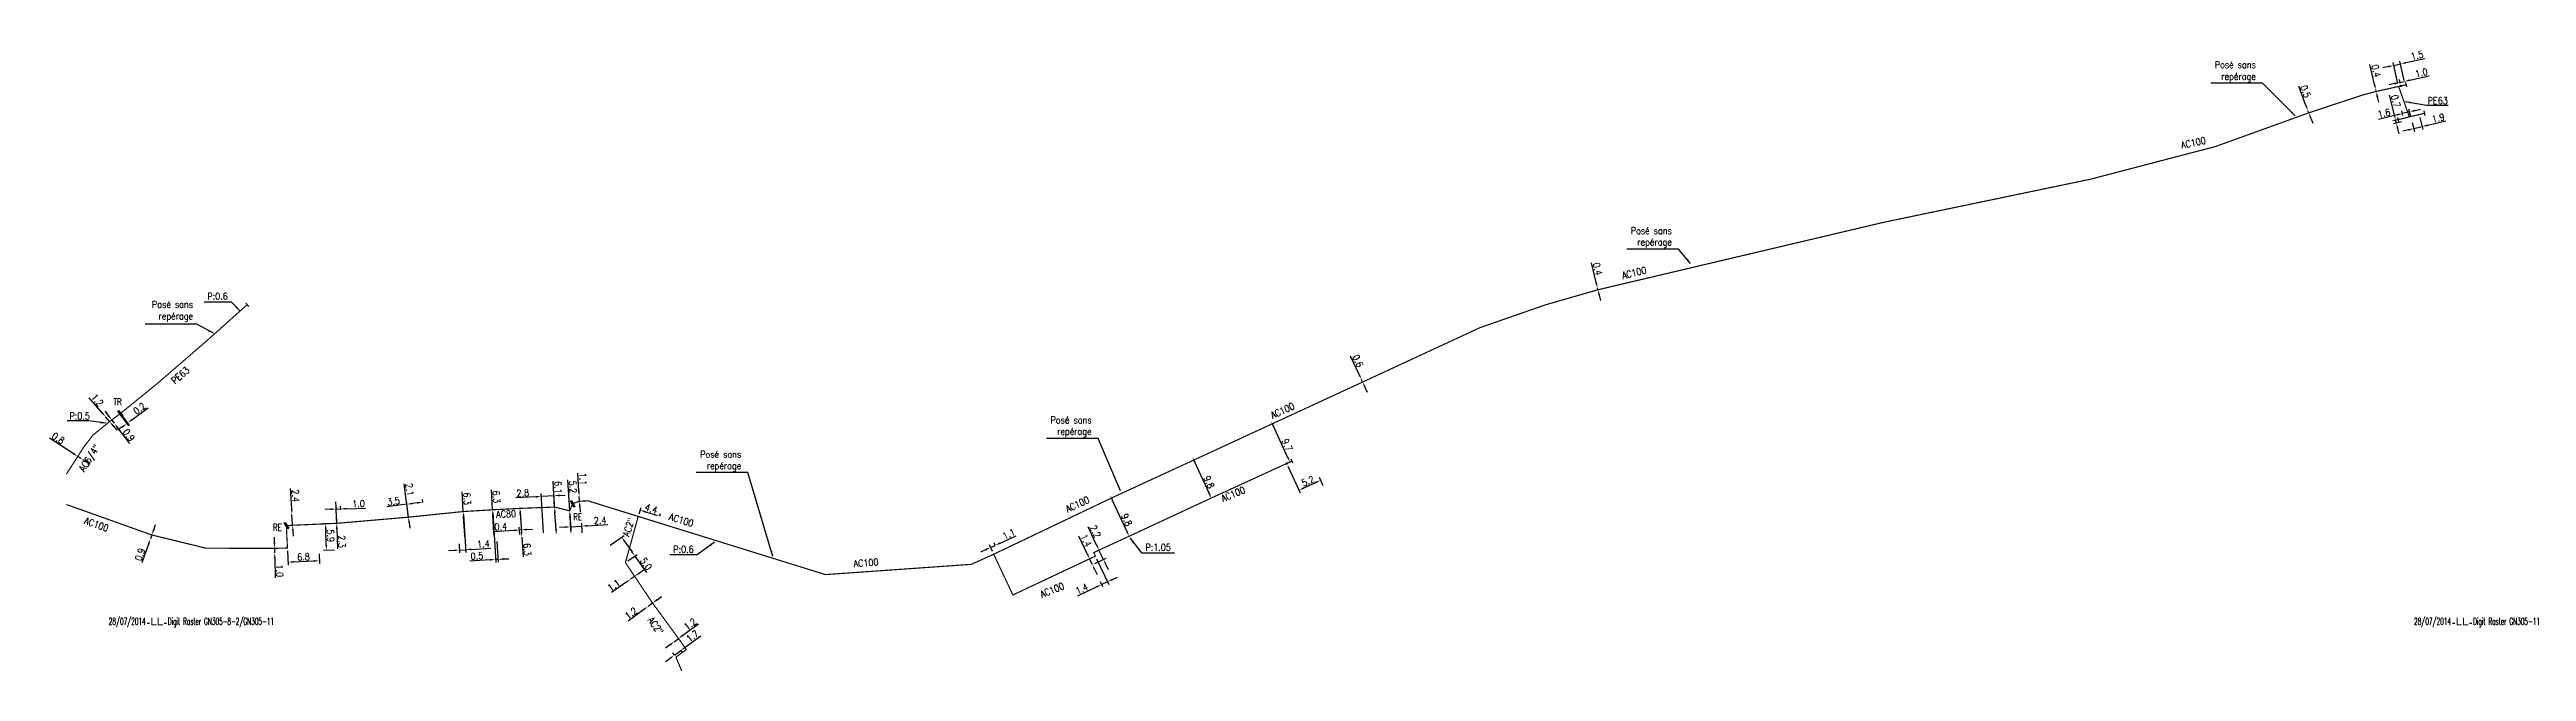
# Model space of a CAD drawing. Header units: millimetres. Extents: x 108996 to 110000, y 121000 to 122001.
# Drawn here: x 108996 to 109534, y 121000 to 121135 of the extents above; entities that cross this region are included whole.
import ezdxf
from ezdxf.enums import TextEntityAlignment as Align

# ---------------------------------------------------------------- set-up
doc = ezdxf.new("R2010")
doc.units = ezdxf.units.MM
doc.header["$PDMODE"] = 34
doc.linetypes.add('L_25_AP', pattern=[2000, 1000, 1000])
doc.linetypes.add('L_25_PE', pattern=[2000, 1000, 1000])
doc.layers.get('0').update_dxf_attribs({"linetype": 'CONTINUOUS'})
doc.layers.get('Defpoints').update_dxf_attribs({"linetype": 'CONTINUOUS'})
for name, color, linetype in [('L_150', 1, 'CONTINUOUS'), ('L_300', 7, 'CONTINUOUS'), ('L_340', 7, 'CONTINUOUS'), ('L_910', 7, 'CONTINUOUS')]:
    doc.layers.add(name, color=color, linetype=linetype)
doc.styles.add('G_ROMANS', font='ROMANS.SHX', dxfattribs={"width": 0.75})
doc.styles.get("Standard").update_dxf_attribs({"font": 'romans.shx', "width": 0.85})
doc.dimstyles.get("Standard").update_dxf_attribs({"dimtxt": 1.5, "dimasz": 1.2, "dimexe": 0.625, "dimexo": 0.625, "dimgap": 0.25, "dimtad": 1, "dimdec": 1, "dimzin": 0, "dimdsep": 46, "dimtxsty": 'Standard', "dimcen": -0.5, "dimadec": 0, "dimazin": 0, "dimtfac": 1, "dimtdec": 1, "dimtmove": 0, "dimatfit": 3, "dimfxl": 0, "dimtolj": 1, "dimtzin": 0, "dimarcsym": 0})

msp = doc.modelspace()

# ---------------------------------------------------------------- texts
at = {"layer": 'L_150', "linetype": 'Continuous', "width": 0.85}
for s, rotation, p in [('AC100', 11.5297, (109458.82, 121113.39)), ('AC100', 14.2437, (109337.6, 121085.03)), ('AC100', 24.7377, (109261.63, 121054.7)), ('AC100', 24.6958, (109217.14, 121034.36)), ('AC100', 22.2413, (109250.84, 121036.68)), ('AC2"', 72.6888, (109122.06, 121029.03)), ('AC100', 3.9909, (109170.79, 121022.54)), ('AC100', 22.2413, (109211.58, 121015.83)), ('AC2"', 306.1633, (109126, 121011.01))]:
    msp.add_text(s, height=1.5, rotation=rotation, dxfattribs=at).set_placement(p)
for s, rotation, p in [('PE63', 40.8153, (109024.74, 121064.18)), ('AC6/4"', 57.2494, (109005.06, 121046.17)), ('AC100', 340.3646, (109006.53, 121031.8)), ('AC80', 2.4023, (109095.38, 121034.07)), ('AC100', 342.6888, (109133.38, 121032.75))]:
    msp.add_text(s, height=1.5, rotation=rotation, dxfattribs=at).set_placement(p, align=Align.MIDDLE)
at = {"layer": 'L_150', "linetype": 'Continuous', "char_height": 1.5}
for s, insert, attachment_point in [('Posé sans\\Prepérage', (109474.88, 121127.83), 9), ('PE63', (109512.15, 121123.07), 7), ('Posé sans\\Prepérage', (109348.21, 121091.83), 9), ('\\A1;Posé sans\\Prepérage', (109027.48, 121075.8), 9), ('\\A1;P:0.6', (109035.01, 121080.6), 9), ('\\A1;P:0.5', (109005.11, 121054.59), 9), ('Posé sans\\Prepérage', (109222.37, 121050.74), 9), ('Posé sans\\Prepérage', (109146.38, 121043.3), 9), ('\\A1;P:0.6', (109136.07, 121025.66), 9), ('P:1.05', (109234.04, 121026.09), 7)]:
    msp.add_mtext(s, dxfattribs=dict(at, insert=insert, attachment_point=attachment_point))

# ---------------------------------------------------------------- blocks, each defined once
blk = doc.blocks.new('L_340_19')
at = {"linetype": 'Continuous'}
blk.add_hatch(color=0, dxfattribs=at).paths.add_polyline_path([(0.125, 0.75), (-0.125, 0.75), (-0.125, -0.75), (0.125, -0.75)])
at = {"color": 0, "linetype": 'Continuous'}
blk.add_lwpolyline([(-0.125, 0.75), (0.125, 0.75), (0.125, -0.75), (-0.125, -0.75)], close=True, dxfattribs=at)
at = {"color": 0, "linetype": 'Continuous', "width": 0.75}
for tag, height, flags, p in [('TR', 1.5, 8, (0, 3)), ('DEF_LEG', 1.2, 3, (0, -5)), ('DEF_COUP', 1.2, 3, (0, -7.5)), ('DEF_TYPE', 1.2, 3, (0, -10))]:
    blk.add_attdef(tag, text='', height=height, dxfattribs=dict(at, flags=flags)).set_placement(p, align=Align.MIDDLE)
blk = doc.blocks.new('L_340_07')
at = {"color": 0, "linetype": 'Continuous', "const_width": 0.25, "flags": 128}
blk.add_lwpolyline([(0, 0), (1.25, 0)], dxfattribs=at)
at = {"color": 0, "linetype": 'Continuous', "flags": 128}
blk.add_lwpolyline([(1.25, -0.5), (1.25, 0.5)], dxfattribs=at)
at = {"color": 0, "linetype": 'Continuous', "width": 0.75, "flags": 3}
for tag, p in [('DEF_COUP', (0.72, -5.97)), ('DEF_LEG', (0.72, -3.47)), ('DEF_TYPE', (0.72, -8.47))]:
    blk.add_attdef(tag, text='', height=1.2, dxfattribs=at).set_placement(p, align=Align.MIDDLE)
blk = doc.blocks.new('L_340_20')
at = {"linetype": 'Continuous'}
blk.add_hatch(color=0, dxfattribs=at).paths.add_polyline_path([(0.125, 0.75), (-0.125, 0.75), (-0.125, -0.75), (0.125, -0.75)])
at = {"color": 0, "linetype": 'Continuous'}
blk.add_lwpolyline([(-0.125, 0.75), (0.125, 0.75), (0.125, -0.75), (-0.125, -0.75)], close=True, dxfattribs=at)
at = {"color": 0, "linetype": 'Continuous', "width": 0.75}
for tag, height, flags, p in [('RE', 1.5, 8, (0, 3)), ('DEF_LEG', 1.2, 3, (0, -5)), ('DEF_COUP', 1.2, 3, (0, -7.5)), ('DEF_TYPE', 1.2, 3, (0, -10))]:
    blk.add_attdef(tag, text='', height=height, dxfattribs=dict(at, flags=flags)).set_placement(p, align=Align.MIDDLE)
blk = doc.blocks.new('GIS_MODF')
at = {"color": 0, "linetype": 'Continuous', "flags": 128}
for points in [[(-2.18, -0.41), (-1.68, -0.41)], [(1.52, -0.41), (2.02, -0.41)]]:
    blk.add_lwpolyline(points, dxfattribs=at)
at = {"color": 0, "linetype": 'Continuous'}
blk.add_attdef('DATE', text='', height=0.75, dxfattribs=at).set_placement((-2.5, -0.8), align=Align.RIGHT)
at = {"color": 0, "linetype": 'Continuous', "width": 3.542583}
blk.add_attdef('USER', text='', height=0.75, dxfattribs=at).set_placement((-1.51, -0.8), (1.28, -0.8), align=Align.FIT)
at = {"color": 0, "linetype": 'Continuous'}
blk.add_attdef('DESC', (2.29, -0.8), '', height=0.75, dxfattribs=at)
blk = doc.blocks.new('L_300_12')
at = {"color": 0, "linetype": 'Continuous', "const_width": 0.248, "flags": 128}
blk.add_lwpolyline([(-0.13, 0, 1), (0.13, 0, 1)], format="xyb", close=True, dxfattribs=at)
at = {"linetype": 'Continuous', "style": 'G_ROMANS', "width": 0.75}
blk.add_attdef('P', text='', height=1, dxfattribs=at).set_placement((0, 1.33), align=Align.MIDDLE_CENTER)
at = {"color": 0, "linetype": 'Continuous', "width": 0.75, "flags": 3}
for tag, p in [('DEF_LEG', (0, -5)), ('DEF_COUP', (0, -7.5)), ('DEF_TYPE', (0, -10))]:
    blk.add_attdef(tag, text='', height=1.2, dxfattribs=at).set_placement(p, align=Align.MIDDLE)
blk = doc.blocks.new('*D119')
at = {"layer": 'Defpoints', "color": 0, "linetype": 'Continuous', "transparency": 16777216}
for p in [(109018.24, 121028.67), (109018.24, 121028.67), (109018.54, 121029.51)]:
    blk.add_point(p, dxfattribs=at)
at = {"layer": 'L_150', "color": 0, "linetype": 'Continuous', "lineweight": -2, "transparency": 16777216}
for p, q in [((109018.95, 121030.64), (109019.35, 121031.77)), ((109017.84, 121027.54), (109016.39, 121023.48)), ((109018.54, 121029.51), (109018.24, 121028.67))]:
    blk.add_line(p, q, dxfattribs=at)
at = {"layer": 'L_150', "color": 0, "linetype": 'Continuous', "transparency": 16777216}
for points in [[(109017.65, 121027.6), (109018.03, 121027.47), (109018.24, 121028.67)], [(109018.76, 121030.71), (109019.14, 121030.58), (109018.54, 121029.51)]]:
    blk.add_solid(points, dxfattribs=at)
at = {"layer": 'L_150', "color": 0, "linetype": 'Continuous', "transparency": 16777216, "insert": (109015.97, 121025.28), "char_height": 1.5, "attachment_point": 5, "rotation": 70.3646}
blk.add_mtext('\\A1;0.9', dxfattribs=at)
blk = doc.blocks.new('*D120')
at = {"layer": 'Defpoints', "color": 0, "linetype": 'Continuous', "transparency": 16777216}
for p in [(109009.84, 121054.47), (109010.38, 121053.75), (109010.38, 121053.75)]:
    blk.add_point(p, dxfattribs=at)
at = {"layer": 'L_150', "color": 0, "linetype": 'Continuous', "lineweight": -2, "transparency": 16777216}
for p, q in [((109009.11, 121055.42), (109008.39, 121056.38)), ((109009.84, 121054.47), (109010.38, 121053.75)), ((109011.11, 121052.79), (109013.71, 121049.36))]:
    blk.add_line(p, q, dxfattribs=at)
at = {"layer": 'L_150', "color": 0, "linetype": 'Continuous', "transparency": 16777216}
for points in [[(109009.27, 121055.54), (109008.95, 121055.3), (109009.84, 121054.47)], [(109011.27, 121052.92), (109010.95, 121052.67), (109010.38, 121053.75)]]:
    blk.add_solid(points, dxfattribs=at)
at = {"layer": 'L_150', "color": 0, "linetype": 'Continuous', "transparency": 16777216, "insert": (109013.57, 121051.2), "char_height": 1.5, "attachment_point": 5, "rotation": 307.1885}
blk.add_mtext('\\A1;0.9', dxfattribs=at)
blk = doc.blocks.new('*D121')
at = {"layer": 'Defpoints', "color": 0, "linetype": 'Continuous', "transparency": 16777216}
for p in [(109008.52, 121055.13), (109008.52, 121055.13), (109009.38, 121054.13)]:
    blk.add_point(p, dxfattribs=at)
at = {"layer": 'L_150', "color": 0, "linetype": 'Continuous', "lineweight": -2, "transparency": 16777216}
for p, q in [((109007.75, 121056.05), (109004.98, 121059.3)), ((109009.38, 121054.13), (109008.52, 121055.13)), ((109009, 121055.54), (109009, 121055.54)), ((109009.86, 121054.53), (109009.86, 121054.53)), ((109010.16, 121053.21), (109010.94, 121052.3))]:
    blk.add_line(p, q, dxfattribs=at)
at = {"layer": 'L_150', "color": 0, "linetype": 'Continuous', "transparency": 16777216}
for points in [[(109007.9, 121056.18), (109007.59, 121055.92), (109008.52, 121055.13)], [(109010.31, 121053.34), (109010.01, 121053.08), (109009.38, 121054.13)]]:
    blk.add_solid(points, dxfattribs=at)
at = {"layer": 'L_150', "color": 0, "linetype": 'Continuous', "transparency": 16777216, "insert": (109006.71, 121058.81), "char_height": 1.5, "attachment_point": 5, "rotation": 310.3972}
blk.add_mtext('\\A1;1.2', dxfattribs=at)
blk = doc.blocks.new('*D122')
at = {"layer": 'Defpoints', "color": 0, "linetype": 'Continuous', "transparency": 16777216}
for p in [(109010.75, 121056.82), (109011.71, 121055.87), (109013.08, 121053.69)]:
    blk.add_point(p, dxfattribs=at)
at = {"layer": 'L_340', "color": 0, "linetype": 'Continuous', "lineweight": -2, "transparency": 16777216}
for p, q in [((109011.13, 121056.32), (109013.46, 121053.19)), ((109012.12, 121052.97), (109011.16, 121052.26)), ((109012.08, 121055.37), (109013.62, 121053.31)), ((109013.08, 121053.69), (109013.24, 121053.81)), ((109014.21, 121054.53), (109017.72, 121057.13))]:
    blk.add_line(p, q, dxfattribs=at)
at = {"layer": 'L_340', "color": 0, "linetype": 'Continuous', "transparency": 16777216}
for points in [[(109012, 121053.13), (109012.24, 121052.81), (109013.08, 121053.69)], [(109014.09, 121054.69), (109014.33, 121054.37), (109013.24, 121053.81)]]:
    blk.add_solid(points, dxfattribs=at)
at = {"layer": 'L_340', "color": 0, "linetype": 'Continuous', "transparency": 16777216, "insert": (109015.85, 121056.99), "char_height": 1.5, "attachment_point": 5, "rotation": 36.6348}
blk.add_mtext('\\A1;0.2', dxfattribs=at)
blk = doc.blocks.new('*D123')
at = {"layer": 'Defpoints', "color": 0, "linetype": 'Continuous', "transparency": 16777216}
for p in [(109047.95, 121026.68), (109054.78, 121026.06), (109054.88, 121023.92)]:
    blk.add_point(p, dxfattribs=at)
at = {"layer": 'L_150', "color": 0, "linetype": 'Continuous', "lineweight": -2, "transparency": 16777216}
for p, q in [((109047.97, 121026.05), (109048.11, 121022.99)), ((109049.28, 121023.67), (109053.68, 121023.87)), ((109054.81, 121025.44), (109054.91, 121023.3))]:
    blk.add_line(p, q, dxfattribs=at)
at = {"layer": 'L_150', "color": 0, "linetype": 'Continuous', "transparency": 16777216}
for points in [[(109049.28, 121023.87), (109049.29, 121023.47), (109048.09, 121023.61)], [(109053.67, 121024.07), (109053.69, 121023.67), (109054.88, 121023.92)]]:
    blk.add_solid(points, dxfattribs=at)
at = {"layer": 'L_150', "color": 0, "linetype": 'Continuous', "transparency": 16777216, "insert": (109051.44, 121024.77), "char_height": 1.5, "attachment_point": 5, "rotation": 2.6006}
blk.add_mtext('\\A1;6.8', dxfattribs=at)
blk = doc.blocks.new('*D124')
at = {"layer": 'Defpoints', "color": 0, "linetype": 'Continuous', "transparency": 16777216}
for p in [(109045.16, 121026.61), (109045.18, 121025.61), (109045.18, 121025.61)]:
    blk.add_point(p, dxfattribs=at)
at = {"layer": 'L_150', "color": 0, "linetype": 'Continuous', "lineweight": -2, "transparency": 16777216}
for p, q in [((109045.13, 121027.81), (109045.11, 121029.01)), ((109045.16, 121026.61), (109045.18, 121025.61)), ((109045.2, 121024.41), (109045.28, 121020.22))]:
    blk.add_line(p, q, dxfattribs=at)
at = {"layer": 'L_150', "color": 0, "linetype": 'Continuous', "transparency": 16777216}
for points in [[(109045.33, 121027.82), (109044.93, 121027.81), (109045.16, 121026.61)], [(109045.4, 121024.42), (109045, 121024.41), (109045.18, 121025.61)]]:
    blk.add_solid(points, dxfattribs=at)
at = {"layer": 'L_150', "color": 0, "linetype": 'Continuous', "transparency": 16777216, "insert": (109046.25, 121021.74), "char_height": 1.5, "attachment_point": 5, "rotation": 271.1159}
blk.add_mtext('\\A1;1.0', dxfattribs=at)
blk = doc.blocks.new('*D125')
at = {"layer": 'Defpoints', "color": 0, "linetype": 'Continuous', "transparency": 16777216}
for p in [(109048.93, 121033.97), (109048.93, 121033.97), (109049.07, 121031.62)]:
    blk.add_point(p, dxfattribs=at)
at = {"layer": 'L_150', "color": 0, "linetype": 'Continuous', "lineweight": -2, "transparency": 16777216}
for p, q in [((109048.87, 121035.17), (109048.61, 121039.59)), ((109049.07, 121031.62), (109048.93, 121033.97)), ((109049.14, 121030.43), (109049.21, 121029.23))]:
    blk.add_line(p, q, dxfattribs=at)
at = {"layer": 'L_150', "color": 0, "linetype": 'Continuous', "transparency": 16777216}
for points in [[(109049.07, 121035.18), (109048.67, 121035.16), (109048.93, 121033.97)], [(109049.34, 121030.44), (109048.94, 121030.41), (109049.07, 121031.62)]]:
    blk.add_solid(points, dxfattribs=at)
at = {"layer": 'L_150', "color": 0, "linetype": 'Continuous', "transparency": 16777216, "insert": (109049.7, 121038.04), "char_height": 1.5, "attachment_point": 5, "rotation": 273.3241}
blk.add_mtext('\\A1;2.4', dxfattribs=at)
blk = doc.blocks.new('*D126')
at = {"layer": 'Defpoints', "color": 0, "linetype": 'Continuous', "transparency": 16777216}
for p in [(109058.62, 121032.04), (109059.51, 121035.17), (109059.54, 121034.38)]:
    blk.add_point(p, dxfattribs=at)
at = {"layer": 'L_150', "color": 0, "linetype": 'Continuous', "lineweight": -2, "transparency": 16777216}
for p, q in [((109057.31, 121035.1), (109056.11, 121035.06)), ((109058.6, 121032.67), (109058.49, 121035.76)), ((109058.51, 121035.14), (109059.51, 121035.17)), ((109059.52, 121035), (109059.49, 121035.8)), ((109060.71, 121035.22), (109064.9, 121035.36))]:
    blk.add_line(p, q, dxfattribs=at)
at = {"layer": 'L_150', "color": 0, "linetype": 'Continuous', "transparency": 16777216}
for points in [[(109057.3, 121035.3), (109057.32, 121034.9), (109058.51, 121035.14)], [(109060.7, 121035.42), (109060.72, 121035.02), (109059.51, 121035.17)]]:
    blk.add_solid(points, dxfattribs=at)
at = {"layer": 'L_150', "color": 0, "linetype": 'Continuous', "transparency": 16777216, "insert": (109063.37, 121036.31), "char_height": 1.5, "attachment_point": 5, "rotation": 1.9733}
blk.add_mtext('\\A1;1.0', dxfattribs=at)
blk = doc.blocks.new('*D127')
at = {"layer": 'Defpoints', "color": 0, "linetype": 'Continuous', "transparency": 16777216}
for p in [(109058.54, 121034.34), (109058.54, 121034.34), (109058.62, 121032.04)]:
    blk.add_point(p, dxfattribs=at)
at = {"layer": 'L_150', "color": 0, "linetype": 'Continuous', "lineweight": -2, "transparency": 16777216}
for p, q in [((109058.5, 121035.54), (109058.46, 121036.74)), ((109058.54, 121034.34), (109058.62, 121032.04)), ((109058.66, 121030.85), (109058.81, 121026.48))]:
    blk.add_line(p, q, dxfattribs=at)
at = {"layer": 'L_150', "color": 0, "linetype": 'Continuous', "transparency": 16777216}
for points in [[(109058.7, 121035.55), (109058.3, 121035.54), (109058.54, 121034.34)], [(109058.86, 121030.85), (109058.46, 121030.84), (109058.62, 121032.04)]]:
    blk.add_solid(points, dxfattribs=at)
at = {"layer": 'L_150', "color": 0, "linetype": 'Continuous', "transparency": 16777216, "insert": (109059.75, 121028.1), "char_height": 1.5, "attachment_point": 5, "rotation": 271.9733}
blk.add_mtext('\\A1;2.3', dxfattribs=at)
blk = doc.blocks.new('*D128')
at = {"layer": 'Defpoints', "color": 0, "linetype": 'Continuous', "transparency": 16777216}
for p in [(109074.21, 121033.38), (109077.32, 121036.63), (109077.41, 121035.92)]:
    blk.add_point(p, dxfattribs=at)
at = {"layer": 'L_150', "color": 0, "linetype": 'Continuous', "lineweight": -2, "transparency": 16777216}
for p, q in [((109074.13, 121034), (109073.76, 121036.8)), ((109077.33, 121036.54), (109077.24, 121037.25)), ((109073.85, 121036.18), (109069.51, 121035.62)), ((109076.13, 121036.48), (109075.04, 121036.34))]:
    blk.add_line(p, q, dxfattribs=at)
at = {"layer": 'L_150', "color": 0, "linetype": 'Continuous', "transparency": 16777216}
for points in [[(109075.01, 121036.53), (109075.06, 121036.14), (109073.85, 121036.18)], [(109076.1, 121036.68), (109076.15, 121036.28), (109077.32, 121036.63)]]:
    blk.add_solid(points, dxfattribs=at)
at = {"layer": 'L_150', "color": 0, "linetype": 'Continuous', "transparency": 16777216, "insert": (109070.95, 121036.82), "char_height": 1.5, "attachment_point": 5, "rotation": 7.3609}
blk.add_mtext('\\A1;3.5', dxfattribs=at)
blk = doc.blocks.new('*D129')
at = {"layer": 'Defpoints', "color": 0, "linetype": 'Continuous', "transparency": 16777216}
for p in [(109073.94, 121035.47), (109073.94, 121035.47), (109074.21, 121033.38)]:
    blk.add_point(p, dxfattribs=at)
at = {"layer": 'L_150', "color": 0, "linetype": 'Continuous', "lineweight": -2, "transparency": 16777216}
for p, q in [((109073.78, 121036.66), (109073.27, 121040.63)), ((109074.21, 121033.38), (109073.94, 121035.47)), ((109074.36, 121032.19), (109074.51, 121031))]:
    blk.add_line(p, q, dxfattribs=at)
at = {"layer": 'L_150', "color": 0, "linetype": 'Continuous', "transparency": 16777216}
for points in [[(109073.98, 121036.68), (109073.59, 121036.63), (109073.94, 121035.47)], [(109074.56, 121032.22), (109074.16, 121032.17), (109074.21, 121033.38)]]:
    blk.add_solid(points, dxfattribs=at)
at = {"layer": 'L_150', "color": 0, "linetype": 'Continuous', "transparency": 16777216, "insert": (109074.44, 121039.37), "char_height": 1.5, "attachment_point": 5, "rotation": 277.3609}
blk.add_mtext('\\A1;2.1', dxfattribs=at)
blk = doc.blocks.new('*D130')
at = {"layer": 'Defpoints', "color": 0, "linetype": 'Continuous', "transparency": 16777216}
for p in [(109086.09, 121034.6), (109085.13, 121028.22), (109085.25, 121026.24)]:
    blk.add_point(p, dxfattribs=at)
at = {"layer": 'L_150', "color": 0, "linetype": 'Continuous', "lineweight": -2, "transparency": 16777216}
for p, q in [((109086.13, 121033.97), (109086.63, 121025.7)), ((109084.05, 121026.16), (109082.85, 121026.09)), ((109085.17, 121027.6), (109085.29, 121025.61)), ((109085.25, 121026.24), (109086.6, 121026.32)), ((109087.79, 121026.39), (109092.04, 121026.65))]:
    blk.add_line(p, q, dxfattribs=at)
at = {"layer": 'L_150', "color": 0, "linetype": 'Continuous', "transparency": 16777216}
for points in [[(109084.04, 121026.36), (109084.06, 121025.97), (109085.25, 121026.24)], [(109087.78, 121026.59), (109087.81, 121026.19), (109086.6, 121026.32)]]:
    blk.add_solid(points, dxfattribs=at)
at = {"layer": 'L_150', "color": 0, "linetype": 'Continuous', "transparency": 16777216, "insert": (109090.45, 121027.56), "char_height": 1.5, "attachment_point": 5, "rotation": 3.4937}
blk.add_mtext('\\A1;1.4', dxfattribs=at)
blk = doc.blocks.new('*D131')
at = {"layer": 'Defpoints', "color": 0, "linetype": 'Continuous', "transparency": 16777216}
for p in [(109086.09, 121034.6), (109086.47, 121028.31), (109086.47, 121028.31)]:
    blk.add_point(p, dxfattribs=at)
at = {"layer": 'L_150', "color": 0, "linetype": 'Continuous', "lineweight": -2, "transparency": 16777216}
for p, q in [((109086.09, 121034.6), (109085.83, 121038.9)), ((109086.4, 121029.5), (109086.16, 121033.4)), ((109086.71, 121034.63), (109086.71, 121034.63))]:
    blk.add_line(p, q, dxfattribs=at)
at = {"layer": 'L_150', "color": 0, "linetype": 'Continuous', "transparency": 16777216}
for points in [[(109086.36, 121033.41), (109085.96, 121033.39), (109086.09, 121034.6)], [(109086.6, 121029.52), (109086.2, 121029.49), (109086.47, 121028.31)]]:
    blk.add_solid(points, dxfattribs=at)
at = {"layer": 'L_150', "color": 0, "linetype": 'Continuous', "transparency": 16777216, "insert": (109086.92, 121037.41), "char_height": 1.5, "attachment_point": 5, "rotation": 273.4937}
blk.add_mtext('\\A1;6.3', dxfattribs=at)
blk = doc.blocks.new('*D132')
at = {"layer": 'Defpoints', "color": 0, "linetype": 'Continuous', "transparency": 16777216}
for p in [(109092.44, 121034.98), (109093.32, 121028.73), (109093.59, 121024.22)]:
    blk.add_point(p, dxfattribs=at)
at = {"layer": 'L_150', "color": 0, "linetype": 'Continuous', "lineweight": -2, "transparency": 16777216}
for p, q in [((109092.48, 121034.36), (109093.13, 121023.57)), ((109093.36, 121028.1), (109093.63, 121023.6)), ((109091.89, 121024.12), (109087.53, 121023.86)), ((109093.59, 121024.22), (109093.09, 121024.19)), ((109094.79, 121024.3), (109095.98, 121024.37))]:
    blk.add_line(p, q, dxfattribs=at)
at = {"layer": 'L_150', "color": 0, "linetype": 'Continuous', "transparency": 16777216}
for points in [[(109091.88, 121024.32), (109091.9, 121023.92), (109093.09, 121024.19)], [(109094.78, 121024.49), (109094.8, 121024.1), (109093.59, 121024.22)]]:
    blk.add_solid(points, dxfattribs=at)
at = {"layer": 'L_150', "color": 0, "linetype": 'Continuous', "transparency": 16777216, "insert": (109089.05, 121024.95), "char_height": 1.5, "attachment_point": 5, "rotation": 3.4433}
blk.add_mtext('\\A1;0.5', dxfattribs=at)
blk = doc.blocks.new('*D133')
at = {"layer": 'Defpoints', "color": 0, "linetype": 'Continuous', "transparency": 16777216}
for p in [(109098.37, 121035.29), (109098.28, 121030.59), (109098.38, 121029.03)]:
    blk.add_point(p, dxfattribs=at)
at = {"layer": 'L_150', "color": 0, "linetype": 'Continuous', "lineweight": -2, "transparency": 16777216}
for p, q in [((109098.41, 121034.67), (109098.72, 121030)), ((109097.08, 121030.51), (109092.66, 121030.22)), ((109098.34, 121029.65), (109098.24, 121031.22)), ((109098.68, 121030.62), (109098.28, 121030.59)), ((109099.88, 121030.7), (109101.07, 121030.78))]:
    blk.add_line(p, q, dxfattribs=at)
at = {"layer": 'L_150', "color": 0, "linetype": 'Continuous', "transparency": 16777216}
for points in [[(109097.07, 121030.71), (109097.1, 121030.31), (109098.28, 121030.59)], [(109099.86, 121030.9), (109099.89, 121030.5), (109098.68, 121030.62)]]:
    blk.add_solid(points, dxfattribs=at)
at = {"layer": 'L_150', "color": 0, "linetype": 'Continuous', "transparency": 16777216, "insert": (109094.21, 121031.33), "char_height": 1.5, "attachment_point": 5, "rotation": 3.775}
blk.add_mtext('\\A1;0.4', dxfattribs=at)
blk = doc.blocks.new('*D134')
at = {"layer": 'Defpoints', "color": 0, "linetype": 'Continuous', "transparency": 16777216}
for p in [(109098.37, 121035.29), (109098.78, 121029.06), (109098.78, 121029.06)]:
    blk.add_point(p, dxfattribs=at)
at = {"layer": 'L_150', "color": 0, "linetype": 'Continuous', "lineweight": -2, "transparency": 16777216}
for p, q in [((109098.45, 121034.1), (109098.7, 121030.25)), ((109098.78, 121029.06), (109099.07, 121024.75))]:
    blk.add_line(p, q, dxfattribs=at)
at = {"layer": 'L_150', "color": 0, "linetype": 'Continuous', "transparency": 16777216}
for points in [[(109098.65, 121034.11), (109098.25, 121034.08), (109098.37, 121035.29)], [(109098.9, 121030.27), (109098.5, 121030.24), (109098.78, 121029.06)]]:
    blk.add_solid(points, dxfattribs=at)
at = {"layer": 'L_150', "color": 0, "linetype": 'Continuous', "transparency": 16777216, "insert": (109099.96, 121026.37), "char_height": 1.5, "attachment_point": 5, "rotation": 273.775}
blk.add_mtext('\\A1;6.3', dxfattribs=at)
blk = doc.blocks.new('*D135')
at = {"layer": 'Defpoints', "color": 0, "linetype": 'Continuous', "transparency": 16777216}
for p in [(109103.02, 121037.87), (109105.91, 121035.57), (109103.52, 121029.37)]:
    blk.add_point(p, dxfattribs=at)
at = {"layer": 'L_150', "color": 0, "linetype": 'Continuous', "lineweight": -2, "transparency": 16777216}
for p, q in [((109101.83, 121037.8), (109097.46, 121037.54)), ((109103.49, 121029.99), (109102.99, 121038.49)), ((109105.77, 121038.03), (109103.02, 121037.87)), ((109105.88, 121036.19), (109105.73, 121038.65)), ((109106.97, 121038.1), (109108.17, 121038.17))]:
    blk.add_line(p, q, dxfattribs=at)
at = {"layer": 'L_150', "color": 0, "linetype": 'Continuous', "transparency": 16777216}
for points in [[(109101.81, 121038), (109101.84, 121037.6), (109103.02, 121037.87)], [(109106.96, 121038.3), (109106.98, 121037.9), (109105.77, 121038.03)]]:
    blk.add_solid(points, dxfattribs=at)
at = {"layer": 'L_150', "color": 0, "linetype": 'Continuous', "transparency": 16777216, "insert": (109098.99, 121038.63), "char_height": 1.5, "attachment_point": 5, "rotation": 3.3626}
blk.add_mtext('\\A1;2.8', dxfattribs=at)
blk = doc.blocks.new('*D136')
at = {"layer": 'Defpoints', "color": 0, "linetype": 'Continuous', "transparency": 16777216}
for p in [(109105.91, 121035.57), (109106.27, 121029.53), (109106.27, 121029.53)]:
    blk.add_point(p, dxfattribs=at)
at = {"layer": 'L_150', "color": 0, "linetype": 'Continuous', "lineweight": -2, "transparency": 16777216}
for p, q in [((109105.91, 121035.57), (109105.58, 121041.17)), ((109106.2, 121030.73), (109105.98, 121034.37)), ((109106.54, 121035.61), (109106.54, 121035.61)), ((109106.89, 121029.57), (109106.89, 121029.57))]:
    blk.add_line(p, q, dxfattribs=at)
at = {"layer": 'L_150', "color": 0, "linetype": 'Continuous', "transparency": 16777216}
for points in [[(109106.18, 121034.38), (109105.78, 121034.36), (109105.91, 121035.57)], [(109106.4, 121030.74), (109106, 121030.72), (109106.27, 121029.53)]]:
    blk.add_solid(points, dxfattribs=at)
at = {"layer": 'L_150', "color": 0, "linetype": 'Continuous', "transparency": 16777216, "insert": (109106.66, 121039.85), "char_height": 1.5, "attachment_point": 5, "rotation": 273.3626}
blk.add_mtext('\\A1;6.1', dxfattribs=at)
blk = doc.blocks.new('*D137')
at = {"layer": 'Defpoints', "color": 0, "linetype": 'Continuous', "transparency": 16777216}
for p in [(109109.17, 121034.75), (109111.82, 121031.44), (109111.94, 121029.35)]:
    blk.add_point(p, dxfattribs=at)
at = {"layer": 'L_150', "color": 0, "linetype": 'Continuous', "lineweight": -2, "transparency": 16777216}
for p, q in [((109109.21, 121034.12), (109109.41, 121030.67)), ((109109.37, 121031.29), (109111.82, 121031.44)), ((109111.9, 121029.97), (109111.78, 121032.06)), ((109113.02, 121031.51), (109117.44, 121031.77)), ((109108.18, 121031.22), (109106.98, 121031.15))]:
    blk.add_line(p, q, dxfattribs=at)
at = {"layer": 'L_150', "color": 0, "linetype": 'Continuous', "transparency": 16777216}
for points in [[(109108.17, 121031.42), (109108.19, 121031.02), (109109.37, 121031.29)], [(109113, 121031.71), (109113.03, 121031.31), (109111.82, 121031.44)]]:
    blk.add_solid(points, dxfattribs=at)
at = {"layer": 'L_150', "color": 0, "linetype": 'Continuous', "transparency": 16777216, "insert": (109115.77, 121032.67), "char_height": 1.5, "attachment_point": 5, "rotation": 3.3626}
blk.add_mtext('\\A1;2.4', dxfattribs=at)
blk = doc.blocks.new('*D138')
at = {"layer": 'Defpoints', "color": 0, "linetype": 'Continuous', "transparency": 16777216}
for p in [(109109.17, 121034.75), (109109.47, 121029.61), (109109.47, 121029.61)]:
    blk.add_point(p, dxfattribs=at)
at = {"layer": 'L_150', "color": 0, "linetype": 'Continuous', "lineweight": -2, "transparency": 16777216}
for p, q in [((109109.17, 121034.75), (109108.78, 121041.48)), ((109109.4, 121030.8), (109109.24, 121033.55)), ((109109.8, 121034.78), (109109.8, 121034.78)), ((109110.1, 121029.64), (109110.1, 121029.64))]:
    blk.add_line(p, q, dxfattribs=at)
at = {"layer": 'L_150', "color": 0, "linetype": 'Continuous', "transparency": 16777216}
for points in [[(109109.44, 121033.56), (109109.04, 121033.54), (109109.17, 121034.75)], [(109109.6, 121030.82), (109109.2, 121030.79), (109109.47, 121029.61)]]:
    blk.add_solid(points, dxfattribs=at)
at = {"layer": 'L_150', "color": 0, "linetype": 'Continuous', "transparency": 16777216, "insert": (109109.87, 121039.95), "char_height": 1.5, "attachment_point": 5, "rotation": 273.3626}
blk.add_mtext('\\A1;5.2', dxfattribs=at)
blk = doc.blocks.new('*D139')
at = {"layer": 'Defpoints', "color": 0, "linetype": 'Continuous', "transparency": 16777216}
for p in [(109111.23, 121037.89), (109111.29, 121036.84), (109111.29, 121036.84)]:
    blk.add_point(p, dxfattribs=at)
at = {"layer": 'L_150', "color": 0, "linetype": 'Continuous', "lineweight": -2, "transparency": 16777216}
for p, q in [((109111.16, 121039.09), (109110.95, 121042.91)), ((109111.29, 121036.84), (109111.23, 121037.89)), ((109111.36, 121035.64), (109111.43, 121034.45))]:
    blk.add_line(p, q, dxfattribs=at)
at = {"layer": 'L_150', "color": 0, "linetype": 'Continuous', "transparency": 16777216}
for points in [[(109111.36, 121039.1), (109110.96, 121039.08), (109111.23, 121037.89)], [(109111.56, 121035.66), (109111.16, 121035.63), (109111.29, 121036.84)]]:
    blk.add_solid(points, dxfattribs=at)
at = {"layer": 'L_150', "color": 0, "linetype": 'Continuous', "transparency": 16777216, "insert": (109112.02, 121041.65), "char_height": 1.5, "attachment_point": 5, "rotation": 273.222}
blk.add_mtext('\\A1;1.1', dxfattribs=at)
blk = doc.blocks.new('*D140')
at = {"layer": 'Defpoints', "color": 0, "linetype": 'Continuous', "transparency": 16777216}
for p in [(109092.44, 121034.98), (109092.82, 121028.69), (109092.82, 121028.69)]:
    blk.add_point(p, dxfattribs=at)
at = {"layer": 'L_150', "color": 0, "linetype": 'Continuous', "lineweight": -2, "transparency": 16777216}
for p, q in [((109092.44, 121034.98), (109092.18, 121039.29)), ((109092.75, 121029.89), (109092.51, 121033.79)), ((109093.06, 121035.02), (109093.06, 121035.02)), ((109093.44, 121028.73), (109093.44, 121028.73))]:
    blk.add_line(p, q, dxfattribs=at)
at = {"layer": 'L_150', "color": 0, "linetype": 'Continuous', "transparency": 16777216}
for points in [[(109092.71, 121033.8), (109092.31, 121033.77), (109092.44, 121034.98)], [(109092.95, 121029.9), (109092.55, 121029.88), (109092.82, 121028.69)]]:
    blk.add_solid(points, dxfattribs=at)
at = {"layer": 'L_150', "color": 0, "linetype": 'Continuous', "transparency": 16777216, "insert": (109093.27, 121037.79), "char_height": 1.5, "attachment_point": 5, "rotation": 273.4433}
blk.add_mtext('\\A1;6.3', dxfattribs=at)
blk = doc.blocks.new('*D141')
at = {"layer": 'Defpoints', "color": 0, "linetype": 'Continuous', "transparency": 16777216}
for p in [(109056.22, 121031.96), (109058.62, 121032.04), (109058.82, 121026.25)]:
    blk.add_point(p, dxfattribs=at)
at = {"layer": 'L_150', "color": 0, "linetype": 'Continuous', "lineweight": -2, "transparency": 16777216}
for p, q in [((109057.99, 121032.02), (109055.6, 121031.94)), ((109058.19, 121026.23), (109055.8, 121026.14)), ((109056.38, 121027.36), (109056.26, 121030.76))]:
    blk.add_line(p, q, dxfattribs=at)
at = {"layer": 'L_150', "color": 0, "linetype": 'Continuous', "transparency": 16777216}
for points in [[(109056.46, 121030.77), (109056.06, 121030.76), (109056.22, 121031.96)], [(109056.58, 121027.37), (109056.18, 121027.36), (109056.42, 121026.17)]]:
    blk.add_solid(points, dxfattribs=at)
at = {"layer": 'L_150', "color": 0, "linetype": 'Continuous', "transparency": 16777216, "insert": (109057.31, 121029.34), "char_height": 1.5, "attachment_point": 5, "rotation": 271.9733}
blk.add_mtext('\\A1;5.9', dxfattribs=at)
blk = doc.blocks.new('*D142')
at = {"layer": 'Defpoints', "color": 0, "linetype": 'Continuous', "transparency": 16777216}
for p in [(109508.65, 121119.7), (109509.12, 121117.73), (109510.29, 121120.77)]:
    blk.add_point(p, dxfattribs=at)
at = {"layer": 'L_340', "color": 0, "linetype": 'Continuous', "lineweight": -2, "transparency": 16777216}
for p, q in [((109507.96, 121117.45), (109506.79, 121117.17)), ((109508.79, 121119.09), (109509.27, 121117.12)), ((109509.12, 121117.73), (109510.92, 121118.16)), ((109510.44, 121120.16), (109511.07, 121117.56)), ((109512.09, 121118.44), (109516.1, 121119.41))]:
    blk.add_line(p, q, dxfattribs=at)
at = {"layer": 'L_340', "color": 0, "linetype": 'Continuous', "transparency": 16777216}
for points in [[(109507.91, 121117.64), (109508, 121117.25), (109509.12, 121117.73)], [(109512.04, 121118.64), (109512.14, 121118.25), (109510.92, 121118.16)]]:
    blk.add_solid(points, dxfattribs=at)
at = {"layer": 'L_340', "color": 0, "linetype": 'Continuous', "transparency": 16777216, "insert": (109514.44, 121120.04), "char_height": 1.5, "attachment_point": 5, "rotation": 13.5443}
blk.add_mtext('\\A1;1.9', dxfattribs=at)
blk = doc.blocks.new('*D143')
at = {"layer": 'Defpoints', "color": 0, "linetype": 'Continuous', "transparency": 16777216}
for p in [(109506.94, 121119.96), (109508.24, 121121.38), (109508.65, 121119.7)]:
    blk.add_point(p, dxfattribs=at)
at = {"layer": 'L_340', "color": 0, "linetype": 'Continuous', "lineweight": -2, "transparency": 16777216}
for p, q in [((109505.52, 121120.72), (109501.45, 121119.74)), ((109506.79, 121120.57), (109506.54, 121121.61)), ((109508.24, 121121.38), (109506.69, 121121)), ((109508.5, 121120.31), (109508.1, 121121.98)), ((109509.41, 121121.66), (109510.58, 121121.94))]:
    blk.add_line(p, q, dxfattribs=at)
at = {"layer": 'L_340', "color": 0, "linetype": 'Continuous', "transparency": 16777216}
for points in [[(109505.48, 121120.91), (109505.57, 121120.53), (109506.69, 121121)], [(109509.36, 121121.85), (109509.46, 121121.46), (109508.24, 121121.38)]]:
    blk.add_solid(points, dxfattribs=at)
at = {"layer": 'L_340', "color": 0, "linetype": 'Continuous', "transparency": 16777216, "insert": (109502.67, 121121.06), "char_height": 1.5, "attachment_point": 5, "rotation": 13.5443}
blk.add_mtext('\\A1;1.6', dxfattribs=at)
blk = doc.blocks.new('*D144')
at = {"layer": 'Defpoints', "color": 0, "linetype": 'Continuous', "transparency": 16777216}
for p in [(109505.36, 121118.91), (109506.94, 121119.96), (109507.09, 121119.33)]:
    blk.add_point(p, dxfattribs=at)
at = {"layer": 'L_340', "color": 0, "linetype": 'Continuous', "lineweight": -2, "transparency": 16777216}
for p, q in [((109504.92, 121120.71), (109503.88, 121125.02)), ((109506.33, 121119.81), (109504.6, 121119.39)), ((109506.48, 121119.18), (109504.75, 121118.76)), ((109505.36, 121118.91), (109505.2, 121119.54)), ((109505.64, 121117.74), (109505.92, 121116.58))]:
    blk.add_line(p, q, dxfattribs=at)
at = {"layer": 'L_340', "color": 0, "linetype": 'Continuous', "transparency": 16777216}
for points in [[(109505.12, 121120.75), (109504.73, 121120.66), (109505.2, 121119.54)], [(109505.83, 121117.79), (109505.44, 121117.7), (109505.36, 121118.91)]]:
    blk.add_solid(points, dxfattribs=at)
at = {"layer": 'L_340', "color": 0, "linetype": 'Continuous', "transparency": 16777216, "insert": (109505.23, 121123.71), "char_height": 1.5, "attachment_point": 5, "rotation": 283.5443}
blk.add_mtext('\\A1;0.7', dxfattribs=at)
blk = doc.blocks.new('*D145')
at = {"layer": 'Defpoints', "color": 0, "linetype": 'Continuous', "transparency": 16777216}
for p in [(109506.33, 121126.99), (109507.13, 121127.98), (109507.22, 121127.59)]:
    blk.add_point(p, dxfattribs=at)
at = {"layer": 'L_300', "color": 0, "linetype": 'Continuous', "lineweight": -2, "transparency": 16777216}
for p, q in [((109506.19, 121127.6), (109506.02, 121128.36)), ((109507.08, 121128.2), (109506.99, 121128.59)), ((109508.3, 121128.25), (109512.46, 121129.2)), ((109504.99, 121127.49), (109503.82, 121127.22)), ((109506.16, 121127.75), (109507.13, 121127.98))]:
    blk.add_line(p, q, dxfattribs=at)
at = {"layer": 'L_300', "color": 0, "linetype": 'Continuous', "transparency": 16777216}
for points in [[(109508.26, 121128.44), (109508.35, 121128.05), (109507.13, 121127.98)], [(109504.94, 121127.68), (109505.03, 121127.29), (109506.16, 121127.75)]]:
    blk.add_solid(points, dxfattribs=at)
at = {"layer": 'L_300', "color": 0, "linetype": 'Continuous', "transparency": 16777216, "insert": (109510.78, 121129.84), "char_height": 1.5, "attachment_point": 5, "rotation": 12.8986}
blk.add_mtext('\\A1;1.0', dxfattribs=at)
blk = doc.blocks.new('*D146')
at = {"layer": 'Defpoints', "color": 0, "linetype": 'Continuous', "transparency": 16777216}
for p in [(109500.89, 121126.14), (109500.89, 121126.14), (109500.97, 121125.79)]:
    blk.add_point(p, dxfattribs=at)
at = {"layer": 'L_150', "color": 0, "linetype": 'Continuous', "lineweight": -2, "transparency": 16777216}
for p, q in [((109500.62, 121127.3), (109499.63, 121131.63)), ((109500.97, 121125.79), (109500.89, 121126.14)), ((109501.23, 121124.62), (109501.5, 121123.45))]:
    blk.add_line(p, q, dxfattribs=at)
at = {"layer": 'L_150', "color": 0, "linetype": 'Continuous', "transparency": 16777216}
for points in [[(109500.82, 121127.35), (109500.43, 121127.26), (109500.89, 121126.14)], [(109501.43, 121124.67), (109501.04, 121124.58), (109500.97, 121125.79)]]:
    blk.add_solid(points, dxfattribs=at)
at = {"layer": 'L_150', "color": 0, "linetype": 'Continuous', "transparency": 16777216, "insert": (109500.97, 121130.27), "char_height": 1.5, "attachment_point": 5, "rotation": 282.8986}
blk.add_mtext('\\A1;0.4', dxfattribs=at)
blk = doc.blocks.new('*D147')
at = {"layer": 'Defpoints', "color": 0, "linetype": 'Continuous', "transparency": 16777216}
for p in [(109486.18, 121121.62), (109486.18, 121121.62), (109486.36, 121121.15)]:
    blk.add_point(p, dxfattribs=at)
at = {"layer": 'L_150', "color": 0, "linetype": 'Continuous', "lineweight": -2, "transparency": 16777216}
for p, q in [((109485.76, 121122.74), (109484.17, 121126.94)), ((109486.36, 121121.15), (109486.18, 121121.62)), ((109486.78, 121120.03), (109487.21, 121118.91))]:
    blk.add_line(p, q, dxfattribs=at)
at = {"layer": 'L_150', "color": 0, "linetype": 'Continuous', "transparency": 16777216}
for points in [[(109485.94, 121122.81), (109485.57, 121122.67), (109486.18, 121121.62)], [(109486.97, 121120.1), (109486.6, 121119.96), (109486.36, 121121.15)]]:
    blk.add_solid(points, dxfattribs=at)
at = {"layer": 'L_150', "color": 0, "linetype": 'Continuous', "transparency": 16777216, "insert": (109485.66, 121125.81), "char_height": 1.5, "attachment_point": 5, "rotation": 290.7459}
blk.add_mtext('\\A1;0.5', dxfattribs=at)
blk = doc.blocks.new('*D148')
at = {"layer": 'Defpoints', "color": 0, "linetype": 'Continuous', "transparency": 16777216}
for p in [(109332.09, 121083.13), (109332.09, 121083.13), (109332.18, 121082.74)]:
    blk.add_point(p, dxfattribs=at)
at = {"layer": 'L_150', "color": 0, "linetype": 'Continuous', "lineweight": -2, "transparency": 16777216}
for p, q in [((109331.81, 121084.3), (109330.76, 121088.6)), ((109332.18, 121082.74), (109332.09, 121083.13)), ((109332.47, 121081.57), (109332.75, 121080.41))]:
    blk.add_line(p, q, dxfattribs=at)
at = {"layer": 'L_150', "color": 0, "linetype": 'Continuous', "transparency": 16777216}
for points in [[(109332, 121084.34), (109331.61, 121084.25), (109332.09, 121083.13)], [(109332.66, 121081.62), (109332.27, 121081.53), (109332.18, 121082.74)]]:
    blk.add_solid(points, dxfattribs=at)
at = {"layer": 'L_150', "color": 0, "linetype": 'Continuous', "transparency": 16777216, "insert": (109332.11, 121087.27), "char_height": 1.5, "attachment_point": 5, "rotation": 283.6387}
blk.add_mtext('\\A1;0.4', dxfattribs=at)
blk = doc.blocks.new('*D149')
at = {"layer": 'Defpoints', "color": 0, "linetype": 'Continuous', "transparency": 16777216}
for p in [(109506.26, 121131.78), (109505.85, 121126.88), (109507.22, 121127.59)]:
    blk.add_point(p, dxfattribs=at)
at = {"layer": 'L_150', "color": 0, "linetype": 'Continuous', "lineweight": -2, "transparency": 16777216}
for p, q in [((109503.63, 121131.18), (109502.46, 121130.91)), ((109505.71, 121127.49), (109504.66, 121132.06)), ((109504.8, 121131.45), (109506.26, 121131.78)), ((109507.08, 121128.2), (109506.12, 121132.39)), ((109507.43, 121132.05), (109511.52, 121132.98))]:
    blk.add_line(p, q, dxfattribs=at)
at = {"layer": 'L_150', "color": 0, "linetype": 'Continuous', "transparency": 16777216}
for points in [[(109503.59, 121131.37), (109503.68, 121130.98), (109504.8, 121131.45)], [(109507.39, 121132.24), (109507.48, 121131.85), (109506.26, 121131.78)]]:
    blk.add_solid(points, dxfattribs=at)
at = {"layer": 'L_150', "color": 0, "linetype": 'Continuous', "transparency": 16777216, "insert": (109509.84, 121133.63), "char_height": 1.5, "attachment_point": 5, "rotation": 12.8986}
blk.add_mtext('\\A1;1.5', dxfattribs=at)
blk = doc.blocks.new('*D150')
at = {"layer": 'Defpoints', "color": 0, "linetype": 'Continuous', "transparency": 16777216}
for p in [(109280.9, 121063.25), (109280.9, 121063.25), (109281.15, 121062.71)]:
    blk.add_point(p, dxfattribs=at)
at = {"layer": 'L_150', "color": 0, "linetype": 'Continuous', "lineweight": -2, "transparency": 16777216}
for p, q in [((109280.39, 121064.34), (109278.55, 121068.3)), ((109281.15, 121062.71), (109280.9, 121063.25)), ((109281.66, 121061.62), (109282.17, 121060.53))]:
    blk.add_line(p, q, dxfattribs=at)
at = {"layer": 'L_150', "color": 0, "linetype": 'Continuous', "transparency": 16777216}
for points in [[(109280.57, 121064.42), (109280.21, 121064.25), (109280.9, 121063.25)], [(109281.84, 121061.7), (109281.48, 121061.53), (109281.15, 121062.71)]]:
    blk.add_solid(points, dxfattribs=at)
at = {"layer": 'L_150', "color": 0, "linetype": 'Continuous', "transparency": 16777216, "insert": (109280.12, 121067.29), "char_height": 1.5, "attachment_point": 5, "rotation": 294.9932}
blk.add_mtext('\\A1;0.6', dxfattribs=at)
blk = doc.blocks.new('*D151')
at = {"layer": 'Defpoints', "color": 0, "linetype": 'Continuous', "transparency": 16777216}
for p in [(109201.46, 121027.26), (109201.73, 121026.67), (109201.13, 121025.33)]:
    blk.add_point(p, dxfattribs=at)
at = {"layer": 'L_150', "color": 0, "linetype": 'Continuous', "lineweight": -2, "transparency": 16777216}
for p, q in [((109199.37, 121026.31), (109198.27, 121025.81)), ((109200.87, 121025.9), (109200.2, 121027.37)), ((109200.46, 121026.81), (109201.46, 121027.26)), ((109201.47, 121027.24), (109201.2, 121027.83)), ((109202.55, 121027.76), (109206.03, 121029.36))]:
    blk.add_line(p, q, dxfattribs=at)
at = {"layer": 'L_150', "color": 0, "linetype": 'Continuous', "transparency": 16777216}
for points in [[(109199.28, 121026.49), (109199.45, 121026.12), (109200.46, 121026.81)], [(109202.47, 121027.95), (109202.63, 121027.58), (109201.46, 121027.26)]]:
    blk.add_solid(points, dxfattribs=at)
at = {"layer": 'L_150', "color": 0, "linetype": 'Continuous', "transparency": 16777216, "insert": (109204.42, 121029.72), "char_height": 1.5, "attachment_point": 5, "rotation": 24.6199}
blk.add_mtext('\\A1;1.1', dxfattribs=at)
blk = doc.blocks.new('*D152')
at = {"layer": 'Defpoints', "color": 0, "linetype": 'Continuous', "transparency": 16777216}
for p in [(109223.2, 121024.93), (109224.56, 121018.75), (109225.05, 121017.72)]:
    blk.add_point(p, dxfattribs=at)
at = {"layer": 'L_150', "color": 0, "linetype": 'Continuous', "lineweight": -2, "transparency": 16777216}
for p, q in [((109223.46, 121024.37), (109226.1, 121018.79)), ((109223.48, 121018.24), (109219.28, 121016.26)), ((109224.78, 121018.29), (109224.3, 121019.32)), ((109225.83, 121019.35), (109224.56, 121018.75)), ((109226.92, 121019.86), (109228, 121020.38))]:
    blk.add_line(p, q, dxfattribs=at)
at = {"layer": 'L_150', "color": 0, "linetype": 'Continuous', "transparency": 16777216}
for points in [[(109223.39, 121018.42), (109223.56, 121018.06), (109224.56, 121018.75)], [(109226.83, 121020.04), (109227, 121019.68), (109225.83, 121019.35)]]:
    blk.add_solid(points, dxfattribs=at)
at = {"layer": 'L_150', "color": 0, "linetype": 'Continuous', "transparency": 16777216, "insert": (109220.23, 121017.81), "char_height": 1.5, "attachment_point": 5, "rotation": 25.2682}
blk.add_mtext('\\A1;1.4', dxfattribs=at)
blk = doc.blocks.new('*D153')
at = {"layer": 'Defpoints', "color": 0, "linetype": 'Continuous', "transparency": 16777216}
for p in [(109221.93, 121024.34), (109222.53, 121023.07), (109222.53, 121023.07)]:
    blk.add_point(p, dxfattribs=at)
at = {"layer": 'L_150', "color": 0, "linetype": 'Continuous', "lineweight": -2, "transparency": 16777216}
for p, q in [((109221.42, 121025.42), (109219.6, 121029.26)), ((109222.53, 121023.07), (109221.93, 121024.34)), ((109223.04, 121021.98), (109223.55, 121020.9))]:
    blk.add_line(p, q, dxfattribs=at)
at = {"layer": 'L_150', "color": 0, "linetype": 'Continuous', "transparency": 16777216}
for points in [[(109221.6, 121025.51), (109221.24, 121025.34), (109221.93, 121024.34)], [(109223.22, 121022.07), (109222.86, 121021.9), (109222.53, 121023.07)]]:
    blk.add_solid(points, dxfattribs=at)
at = {"layer": 'L_150', "color": 0, "linetype": 'Continuous', "transparency": 16777216, "insert": (109221.16, 121028.31), "char_height": 1.5, "attachment_point": 5, "rotation": 295.2682}
blk.add_mtext('\\A1;1.4', dxfattribs=at)
blk = doc.blocks.new('*D154')
at = {"layer": 'Defpoints', "color": 0, "linetype": 'Continuous', "transparency": 16777216}
for p in [(109222.52, 121023.07), (109222.83, 121025.7), (109224.94, 121024.21)]:
    blk.add_point(p, dxfattribs=at)
at = {"layer": 'L_150', "color": 0, "linetype": 'Continuous', "lineweight": -2, "transparency": 16777216}
for p, q in [((109223.46, 121027.33), (109221.6, 121031.28)), ((109223.4, 121025.97), (109224.54, 121026.51)), ((109224.94, 121024.21), (109223.97, 121026.24)), ((109223.09, 121023.33), (109225.5, 121024.47)), ((109225.45, 121023.12), (109225.96, 121022.04))]:
    blk.add_line(p, q, dxfattribs=at)
at = {"layer": 'L_150', "color": 0, "linetype": 'Continuous', "transparency": 16777216}
for points in [[(109223.64, 121027.41), (109223.28, 121027.24), (109223.97, 121026.24)], [(109225.63, 121023.21), (109225.27, 121023.04), (109224.94, 121024.21)]]:
    blk.add_solid(points, dxfattribs=at)
at = {"layer": 'L_150', "color": 0, "linetype": 'Continuous', "transparency": 16777216, "insert": (109223.18, 121030.27), "char_height": 1.5, "attachment_point": 5, "rotation": 295.2682}
blk.add_mtext('\\A1;2.2', dxfattribs=at)
blk = doc.blocks.new('*D155')
at = {"layer": 'Defpoints', "color": 0, "linetype": 'Continuous', "transparency": 16777216}
for p in [(109226.42, 121038.09), (109226.42, 121038.09), (109230.51, 121029.24)]:
    blk.add_point(p, dxfattribs=at)
at = {"layer": 'L_150', "color": 0, "linetype": 'Continuous', "lineweight": -2, "transparency": 16777216}
blk.add_line((109230, 121030.33), (109226.92, 121037), dxfattribs=at)
at = {"layer": 'L_150', "color": 0, "linetype": 'Continuous', "transparency": 16777216}
for points in [[(109227.1, 121037.08), (109226.74, 121036.92), (109226.42, 121038.09)], [(109230.19, 121030.41), (109229.82, 121030.24), (109230.51, 121029.24)]]:
    blk.add_solid(points, dxfattribs=at)
at = {"layer": 'L_150', "color": 0, "linetype": 'Continuous', "transparency": 16777216, "insert": (109229.97, 121032.79), "char_height": 1.5, "attachment_point": 5, "rotation": 294.8155}
blk.add_mtext('\\A1;9.8', dxfattribs=at)
blk = doc.blocks.new('*D156')
at = {"layer": 'Defpoints', "color": 0, "linetype": 'Continuous', "transparency": 16777216}
for p in [(109244.25, 121046.38), (109244.25, 121046.38), (109248.33, 121037.53)]:
    blk.add_point(p, dxfattribs=at)
at = {"layer": 'L_150', "color": 0, "linetype": 'Continuous', "lineweight": -2, "transparency": 16777216}
blk.add_line((109247.83, 121038.62), (109244.75, 121045.29), dxfattribs=at)
at = {"layer": 'L_150', "color": 0, "linetype": 'Continuous', "transparency": 16777216}
for points in [[(109244.94, 121045.38), (109244.57, 121045.21), (109244.25, 121046.38)], [(109248.01, 121038.7), (109247.65, 121038.53), (109248.33, 121037.53)]]:
    blk.add_solid(points, dxfattribs=at)
at = {"layer": 'L_150', "color": 0, "linetype": 'Continuous', "transparency": 16777216, "insert": (109247.84, 121040.99), "char_height": 1.5, "attachment_point": 5, "rotation": 294.7358}
blk.add_mtext('\\A1;9.8', dxfattribs=at)
blk = doc.blocks.new('*D157')
at = {"layer": 'Defpoints', "color": 0, "linetype": 'Continuous', "transparency": 16777216}
for p in [(109261.31, 121054.2), (109261.31, 121054.2), (109264.69, 121045.03)]:
    blk.add_point(p, dxfattribs=at)
at = {"layer": 'L_300', "color": 0, "linetype": 'Continuous', "lineweight": -2, "transparency": 16777216}
for p, q in [((109264.88, 121046.44), (109261.81, 121053.11)), ((109265.26, 121045.29), (109265.95, 121045.61))]:
    blk.add_line(p, q, dxfattribs=at)
at = {"layer": 'L_300', "color": 0, "linetype": 'Continuous', "transparency": 16777216}
for points in [[(109261.99, 121053.19), (109261.63, 121053.03), (109261.31, 121054.2)], [(109265.06, 121046.52), (109264.7, 121046.35), (109265.39, 121045.35)]]:
    blk.add_solid(points, dxfattribs=at)
at = {"layer": 'L_300', "color": 0, "linetype": 'Continuous', "transparency": 16777216, "insert": (109264.79, 121049.03), "char_height": 1.5, "attachment_point": 5, "rotation": 294.7377}
blk.add_mtext('\\A1;9.7', dxfattribs=at)
blk = doc.blocks.new('*D158')
at = {"layer": 'Defpoints', "color": 0, "linetype": 'Continuous', "transparency": 16777216}
for p in [(109264.69, 121045.03), (109272.06, 121041.4), (109272.87, 121039.62)]:
    blk.add_point(p, dxfattribs=at)
at = {"layer": 'L_300', "color": 0, "linetype": 'Continuous', "lineweight": -2, "transparency": 16777216}
for p, q in [((109264.95, 121044.46), (109267.59, 121038.67)), ((109268.42, 121039.74), (109270.97, 121040.9)), ((109272.61, 121040.19), (109271.8, 121041.97))]:
    blk.add_line(p, q, dxfattribs=at)
at = {"layer": 'L_300', "color": 0, "linetype": 'Continuous', "transparency": 16777216}
for points in [[(109268.34, 121039.92), (109268.5, 121039.56), (109267.33, 121039.24)], [(109270.88, 121041.08), (109271.05, 121040.72), (109272.06, 121041.4)]]:
    blk.add_solid(points, dxfattribs=at)
at = {"layer": 'L_300', "color": 0, "linetype": 'Continuous', "transparency": 16777216, "insert": (109269.28, 121041.23), "char_height": 1.5, "attachment_point": 5, "rotation": 24.4963}
blk.add_mtext('\\A1;5.2', dxfattribs=at)
blk = doc.blocks.new('*D159')
at = {"layer": 'Defpoints', "color": 0, "linetype": 'Continuous', "transparency": 16777216}
for p in [(109124.03, 121033.54), (109128.5, 121033.09), (109128.66, 121033.58)]:
    blk.add_point(p, dxfattribs=at)
at = {"layer": 'L_150', "color": 0, "linetype": 'Continuous', "lineweight": -2, "transparency": 16777216}
for p, q in [((109124.22, 121034.13), (109124.64, 121035.49)), ((109125.6, 121034.53), (109127.51, 121033.94)), ((109128.69, 121033.69), (109128.84, 121034.18))]:
    blk.add_line(p, q, dxfattribs=at)
at = {"layer": 'L_150', "color": 0, "linetype": 'Continuous', "transparency": 16777216}
for points in [[(109125.66, 121034.72), (109125.54, 121034.34), (109124.45, 121034.89)], [(109127.57, 121034.13), (109127.45, 121033.75), (109128.66, 121033.58)]]:
    blk.add_solid(points, dxfattribs=at)
at = {"layer": 'L_150', "color": 0, "linetype": 'Continuous', "transparency": 16777216, "insert": (109126.85, 121035.19), "char_height": 1.5, "attachment_point": 5, "rotation": 342.6888}
blk.add_mtext('\\A1;4.4', dxfattribs=at)
blk = doc.blocks.new('*D160')
at = {"layer": 'Defpoints', "color": 0, "linetype": 'Continuous', "transparency": 16777216}
for p in [(109122.35, 121019.9), (109122.35, 121019.9), (109123.25, 121020.53)]:
    blk.add_point(p, dxfattribs=at)
at = {"layer": 'L_150', "color": 0, "linetype": 'Continuous', "lineweight": -2, "transparency": 16777216}
for p, q in [((109124.23, 121021.22), (109125.21, 121021.91)), ((109121.37, 121019.21), (109118.24, 121017.01)), ((109123.25, 121020.53), (109122.35, 121019.9))]:
    blk.add_line(p, q, dxfattribs=at)
at = {"layer": 'L_150', "color": 0, "linetype": 'Continuous', "transparency": 16777216}
for points in [[(109124.12, 121021.39), (109124.35, 121021.06), (109123.25, 121020.53)], [(109121.25, 121019.37), (109121.48, 121019.05), (109122.35, 121019.9)]]:
    blk.add_solid(points, dxfattribs=at)
at = {"layer": 'L_150', "color": 0, "linetype": 'Continuous', "transparency": 16777216, "insert": (109118.74, 121018.59), "char_height": 1.5, "attachment_point": 5, "rotation": 35.0683}
blk.add_mtext('\\A1;1.1', dxfattribs=at)
blk = doc.blocks.new('*D161')
at = {"layer": 'Defpoints', "color": 0, "linetype": 'Continuous', "transparency": 16777216}
for p in [(109126.18, 121014.02), (109126.18, 121014.02), (109127.15, 121014.73)]:
    blk.add_point(p, dxfattribs=at)
at = {"layer": 'L_150', "color": 0, "linetype": 'Continuous', "lineweight": -2, "transparency": 16777216}
for p, q in [((109128.11, 121015.44), (109129.08, 121016.16)), ((109125.22, 121013.3), (109121.85, 121010.81)), ((109127.15, 121014.73), (109126.18, 121014.02))]:
    blk.add_line(p, q, dxfattribs=at)
at = {"layer": 'L_150', "color": 0, "linetype": 'Continuous', "transparency": 16777216}
for points in [[(109127.99, 121015.6), (109128.23, 121015.28), (109127.15, 121014.73)], [(109125.1, 121013.46), (109125.34, 121013.14), (109126.18, 121014.02)]]:
    blk.add_solid(points, dxfattribs=at)
at = {"layer": 'L_150', "color": 0, "linetype": 'Continuous', "transparency": 16777216, "insert": (109122.46, 121012.51), "char_height": 1.5, "attachment_point": 5, "rotation": 36.4638}
blk.add_mtext('\\A1;1.2', dxfattribs=at)
blk = doc.blocks.new('*D162')
at = {"layer": 'Defpoints', "color": 0, "linetype": 'Continuous', "transparency": 16777216}
for p in [(109131.85, 121006.35), (109131.85, 121006.35), (109132.77, 121007.03)]:
    blk.add_point(p, dxfattribs=at)
at = {"layer": 'L_150', "color": 0, "linetype": 'Continuous', "lineweight": -2, "transparency": 16777216}
for p, q in [((109133.74, 121007.74), (109137.11, 121010.23)), ((109130.88, 121005.63), (109129.92, 121004.92)), ((109131.85, 121006.35), (109132.77, 121007.03))]:
    blk.add_line(p, q, dxfattribs=at)
at = {"layer": 'L_150', "color": 0, "linetype": 'Continuous', "transparency": 16777216}
for points in [[(109130.76, 121005.8), (109131, 121005.47), (109131.85, 121006.35)], [(109133.62, 121007.91), (109133.86, 121007.58), (109132.77, 121007.03)]]:
    blk.add_solid(points, dxfattribs=at)
at = {"layer": 'L_150', "color": 0, "linetype": 'Continuous', "transparency": 16777216, "insert": (109135.31, 121010.15), "char_height": 1.5, "attachment_point": 5, "rotation": 36.4638}
blk.add_mtext('\\A1;1.2', dxfattribs=at)
blk = doc.blocks.new('*D163')
at = {"layer": 'Defpoints', "color": 0, "linetype": 'Continuous', "transparency": 16777216}
for p in [(109132.85, 121005), (109132.22, 121002.99), (109133.26, 121004.44)]:
    blk.add_point(p, dxfattribs=at)
at = {"layer": 'L_150', "color": 0, "linetype": 'Continuous', "lineweight": -2, "transparency": 16777216}
for p, q in [((109133.22, 121004.49), (109133.63, 121003.94)), ((109134.22, 121005.15), (109137.59, 121007.64)), ((109130.93, 121002.72), (109129.96, 121002)), ((109131.84, 121003.49), (109131.52, 121003.93)), ((109131.89, 121003.43), (109133.26, 121004.44))]:
    blk.add_line(p, q, dxfattribs=at)
at = {"layer": 'L_150', "color": 0, "linetype": 'Continuous', "transparency": 16777216}
for points in [[(109134.1, 121005.32), (109134.34, 121004.99), (109133.26, 121004.44)], [(109130.81, 121002.88), (109131.04, 121002.56), (109131.89, 121003.43)]]:
    blk.add_solid(points, dxfattribs=at)
at = {"layer": 'L_150', "color": 0, "linetype": 'Continuous', "transparency": 16777216, "insert": (109135.8, 121007.56), "char_height": 1.5, "attachment_point": 5, "rotation": 36.4638}
blk.add_mtext('\\A1;1.7', dxfattribs=at)
blk = doc.blocks.new('*D164')
at = {"layer": 'Defpoints', "color": 0, "linetype": 'Continuous', "transparency": 16777216}
for p in [(109117.43, 121026.92), (109120.44, 121029.03), (109121.26, 121023.51)]:
    blk.add_point(p, dxfattribs=at)
at = {"layer": 'L_150', "color": 0, "linetype": 'Continuous', "lineweight": -2, "transparency": 16777216}
for p, q in [((109117.94, 121027.28), (109120.95, 121029.39)), ((109121.13, 121028.05), (109122.62, 121025.92)), ((109121.78, 121023.87), (109123.82, 121025.3)), ((109123.31, 121024.94), (109125.81, 121021.36))]:
    blk.add_line(p, q, dxfattribs=at)
at = {"layer": 'L_150', "color": 0, "linetype": 'Continuous', "transparency": 16777216}
for points in [[(109121.29, 121028.16), (109120.96, 121027.94), (109120.44, 121029.03)], [(109122.78, 121026.03), (109122.45, 121025.81), (109123.31, 121024.94)]]:
    blk.add_solid(points, dxfattribs=at)
at = {"layer": 'L_150', "color": 0, "linetype": 'Continuous', "transparency": 16777216, "insert": (109125.72, 121023.23), "char_height": 1.5, "attachment_point": 5, "rotation": 304.9894}
blk.add_mtext('\\A1;5.0', dxfattribs=at)
blk = doc.blocks.new('*D165')
at = {"layer": 'Defpoints', "color": 0, "linetype": 'Continuous', "transparency": 16777216}
for p in [(109002.48, 121046.58), (109003.16, 121046.14), (109003.16, 121046.14)]:
    blk.add_point(p, dxfattribs=at)
at = {"layer": 'L_150', "color": 0, "linetype": 'Continuous', "lineweight": -2, "transparency": 16777216}
for p, q in [((109001.47, 121047.23), (108996.35, 121050.52)), ((109003.16, 121046.14), (109002.48, 121046.58)), ((109004.16, 121045.5), (109005.17, 121044.85))]:
    blk.add_line(p, q, dxfattribs=at)
at = {"layer": 'L_150', "color": 0, "linetype": 'Continuous', "transparency": 16777216}
for points in [[(109001.58, 121047.39), (109001.37, 121047.06), (109002.48, 121046.58)], [(109004.27, 121045.66), (109004.06, 121045.33), (109003.16, 121046.14)]]:
    blk.add_solid(points, dxfattribs=at)
at = {"layer": 'L_150', "color": 0, "linetype": 'Continuous', "transparency": 16777216, "insert": (108998.23, 121050.5), "char_height": 1.5, "attachment_point": 5, "rotation": 327.2494}
blk.add_mtext('\\A1;0.8', dxfattribs=at)

# ---------------------------------------------------------------- dimensions: what is measured, and where the dimension line sits
at = {"layer": 'L_150', "linetype": 'Continuous'}
for base, p1, p2, angle, picture, middle in [((109506.26, 121131.78), (109505.85, 121126.88), (109507.22, 121127.59), 192.8986, '*D149', (109510.06, 121132.65)), ((109500.89, 121126.14), (109500.97, 121125.79), (109500.89, 121126.14), 282.8986, '*D146', (109499.99, 121130.05)), ((109486.18, 121121.62), (109486.36, 121121.15), (109486.18, 121121.62), 290.7459, '*D147', (109484.73, 121125.46)), ((109332.09, 121083.13), (109332.18, 121082.74), (109332.09, 121083.13), 283.6387, '*D148', (109331.14, 121087.03)), ((109280.9, 121063.25), (109281.15, 121062.71), (109280.9, 121063.25), 294.9932, '*D150', (109279.22, 121066.86)), ((109010.38, 121053.75), (109009.84, 121054.47), (109010.38, 121053.75), 127.1885, '*D120', (109012.77, 121050.6)), ((109003.16, 121046.14), (109002.48, 121046.58), (109003.16, 121046.14), 147.2494, '*D165', (108997.69, 121049.66)), ((109111.29, 121036.84), (109111.23, 121037.89), (109111.29, 121036.84), 93.222, '*D139', (109111.02, 121041.6)), ((109244.2523, 121046.3835), (109248.3321, 121037.5281), (109244.2523, 121046.3835), 294.7358, '*D156', (109246.9313, 121040.5686)), ((109048.935, 121033.9699), (109049.0712, 121031.6238), (109048.935, 121033.9699), 273.3241, '*D125', (109048.7021, 121037.9792)), ((109059.51, 121035.17), (109058.62, 121032.04), (109059.54, 121034.38), 181.9733, '*D126', (109063.4, 121035.31)), ((109058.54, 121034.34), (109058.62, 121032.04), (109058.54, 121034.34), 271.9733, '*D127', (109058.76, 121028.06)), ((109077.32, 121036.63), (109074.21, 121033.38), (109077.41, 121035.92), 187.3609, '*D128', (109071.08, 121035.83)), ((109073.94, 121035.47), (109074.21, 121033.38), (109073.94, 121035.47), 277.3609, '*D129', (109073.45, 121039.24)), ((109086.47, 121028.31), (109086.09, 121034.6), (109086.47, 121028.31), 93.4937, '*D131', (109085.92, 121037.35)), ((109092.82, 121028.69), (109092.44, 121034.98), (109092.82, 121028.69), 93.4433, '*D140', (109092.28, 121037.73)), ((109103.0239, 121037.8673), (109105.9136, 121035.5698), (109103.5232, 121029.3689), 3.3626, '*D135', (109099.045, 121037.6336)), ((109106.26847, 121029.5302), (109105.91361, 121035.56978), (109106.26847, 121029.5302), 93.36257, '*D136', (109105.66528, 121039.79631)), ((109109.47, 121029.61), (109109.17, 121034.75), (109109.47, 121029.61), 93.3626, '*D138', (109108.87, 121039.89)), ((109226.42, 121038.09), (109230.51, 121029.24), (109226.42, 121038.09), 294.8155, '*D155', (109229.06, 121032.37)), ((109018.24, 121028.67), (109018.54, 121029.51), (109018.24, 121028.67), 70.3646, '*D119', (109016.91, 121024.94)), ((109085.2484, 121026.238), (109086.0907, 121034.5955), (109085.1271, 121028.2249), 3.4937, '*D130', (109090.5136, 121026.5594)), ((109093.59, 121024.22), (109092.44, 121034.98), (109093.32, 121028.73), 183.4433, '*D132', (109089.11, 121023.95)), ((109098.28, 121030.59), (109098.37, 121035.29), (109098.38, 121029.03), 3.775, '*D133', (109094.27, 121030.33)), ((109098.78, 121029.06), (109098.37, 121035.29), (109098.78, 121029.06), 93.775, '*D134', (109098.96, 121026.31)), ((109111.82, 121031.44), (109109.17, 121034.75), (109111.94, 121029.35), 183.3626, '*D137', (109115.83, 121031.67)), ((109128.66, 121033.58), (109124.03, 121033.54), (109128.5, 121033.09), 162.6888, '*D159', (109126.56, 121034.24)), ((109224.94, 121024.21), (109222.83, 121025.7), (109222.52, 121023.07), 115.2682, '*D154', (109222.27, 121029.85)), ((109045.18, 121025.61), (109045.16, 121026.61), (109045.18, 121025.61), 91.1159, '*D124', (109045.25, 121021.72)), ((109054.88, 121023.92), (109047.95, 121026.68), (109054.78, 121026.06), 182.6006, '*D123', (109051.48, 121023.77)), ((109120.44, 121029.03), (109121.26, 121023.51), (109117.43, 121026.92), 304.9894, '*D164', (109124.9, 121022.65)), ((109201.46, 121027.26), (109201.13, 121025.33), (109201.73, 121026.67), 204.6199, '*D151', (109204.83, 121028.81)), ((109222.53, 121023.07), (109221.93, 121024.34), (109222.53, 121023.07), 115.2682, '*D153', (109220.25, 121027.89)), ((109122.35, 121019.9), (109123.25, 121020.53), (109122.35, 121019.9), 35.0683, '*D160', (109119.31, 121017.77)), ((109224.56, 121018.75), (109223.2, 121024.93), (109225.05, 121017.72), 25.2682, '*D152', (109220.66, 121016.91)), ((109126.18, 121014.02), (109127.15, 121014.73), (109126.18, 121014.02), 36.4638, '*D161', (109123.05, 121011.7)), ((109131.85, 121006.35), (109132.77, 121007.03), (109131.85, 121006.35), 36.4638, '*D162', (109135.91, 121009.35)), ((109133.26, 121004.44), (109132.22, 121002.99), (109132.85, 121005), 216.4638, '*D163', (109136.39, 121006.76))]:
    dim = msp.add_linear_dim(base=base, p1=p1, p2=p2, angle=angle, dimstyle='Standard', dxfattribs=at)
    dim.commit()
    dim.dimension.update_dxf_attribs({"geometry": picture, "text_midpoint": middle, "dimtype": 160})
for base, p1, p2, angle, text, picture, middle in [((109008.52, 121055.13), (109009.38, 121054.13), (109008.52, 121055.13), 310.3972, '1.2', '*D121', (109005.95, 121058.16)), ((109056.22, 121031.96), (109058.82, 121026.25), (109058.62, 121032.04), 271.9733, '5.9', '*D141', (109056.31, 121029.31))]:
    dim = msp.add_linear_dim(base=base, p1=p1, p2=p2, angle=angle, text=text, dimstyle='Standard', dxfattribs=at)
    dim.commit()
    dim.dimension.update_dxf_attribs({"geometry": picture, "text_midpoint": middle, "dimtype": 160})
at = {"layer": 'L_300', "linetype": 'Continuous'}
for base, p1, p2, angle, picture, middle in [((109507.13, 121127.98), (109506.33, 121126.99), (109507.22, 121127.59), 192.8986, '*D145', (109511, 121128.86)), ((109261.31, 121054.2), (109264.69, 121045.03), (109261.31, 121054.2), 294.7377, '*D157', (109263.88, 121048.61)), ((109272.06, 121041.4), (109264.69, 121045.03), (109272.87, 121039.62), 204.4963, '*D158', (109269.69, 121040.32))]:
    dim = msp.add_linear_dim(base=base, p1=p1, p2=p2, angle=angle, dimstyle='Standard', dxfattribs=at)
    dim.commit()
    dim.dimension.update_dxf_attribs({"geometry": picture, "text_midpoint": middle, "dimtype": 160})
at = {"layer": 'L_340', "linetype": 'Continuous'}
for base, p1, p2, angle, picture, middle in [((109505.3566, 121118.9091), (109506.9403, 121119.9592), (109507.0925, 121119.3273), 103.5443, '*D144', (109504.2559, 121123.478)), ((109508.24, 121121.38), (109506.94, 121119.96), (109508.65, 121119.7), 193.5443, '*D143', (109502.9, 121120.09)), ((109509.12, 121117.73), (109510.29, 121120.77), (109508.65, 121119.7), 13.5443, '*D142', (109514.68, 121119.07)), ((109013.08, 121053.69), (109011.71, 121055.87), (109010.75, 121056.82), 36.6348, '*D122', (109016.44, 121056.19))]:
    dim = msp.add_linear_dim(base=base, p1=p1, p2=p2, angle=angle, dimstyle='Standard', dxfattribs=at)
    dim.commit()
    dim.dimension.update_dxf_attribs({"geometry": picture, "text_midpoint": middle, "dimtype": 160})

# ---------------------------------------------------------------- linework, layer by layer
at = {"layer": 'L_150', "linetype": 'L_25_AP', "const_width": 0.25, "flags": 128}
for points in [[(109109.92, 121036.35), (109111.29, 121036.84), (109113.16, 121036.92), (109124.03, 121033.54), (109164.64, 121020.91), (109164.64, 121020.91), (109196.3, 121023.14), (109201.13, 121025.33), (109226.67, 121037.53), (109244.52, 121045.77), (109281.15, 121062.71), (109306.59, 121074.51), (109320.83, 121079.48), (109332.18, 121082.74), (109394.3, 121097.42), (109438.96, 121106.73), (109466.14, 121113.84), (109486.36, 121121.15), (109498.12, 121125.05), (109500.97, 121125.79), (109505.85, 121126.88), (109506.33, 121126.99)], [(109000, 121042.72), (109002.48, 121046.58), (109003.83, 121048.67), (109005.79, 121051.21), (109009.38, 121054.13), (109009.84, 121054.47), (109011.61, 121055.8), (109011.61, 121055.8)], [(109201.13, 121025.33), (109205.3, 121016.49), (109221.93, 121024.34), (109223.2, 121024.93), (109222.83, 121025.7), (109230.51, 121029.24), (109248.33, 121037.53), (109264.69, 121045.03)], [(109047.73, 121031.29), (109047.95, 121026.68), (109045.16, 121026.61), (109030.3, 121026.64), (109030.3, 121026.64), (109018.54, 121029.51), (109000, 121036.13)], [(109047.86, 121031.55), (109049.07, 121031.62), (109058.62, 121032.04), (109058.62, 121032.04), (109074.21, 121033.38), (109086.09, 121034.6), (109092.44, 121034.98), (109098.37, 121035.29), (109105.91, 121035.57), (109109.17, 121034.75), (109109.74, 121036.15)], [(109124.03, 121033.54), (109121.26, 121023.51), (109123.25, 121020.53), (109127.15, 121014.73), (109132.77, 121007.03), (109134.47, 121004.66), (109132.22, 121002.99), (109133.46, 121000)]]:
    msp.add_lwpolyline(points, dxfattribs=at)
at = {"layer": 'L_150', "linetype": 'L_25_PE', "const_width": 0.25, "flags": 128}
for points in [[(109508.17, 121120.28), (109505.85, 121126.88)], [(109506.94, 121119.96), (109508.17, 121120.28), (109510.29, 121120.77)], [(109011.81, 121055.95), (109019.69, 121062.36), (109030.61, 121071.8), (109038.28, 121078.67)]]:
    msp.add_lwpolyline(points, dxfattribs=at)

# ---------------------------------------------------------------- block references
at = {"layer": 'L_300'}
for p, rotation in [((109506.33, 121126.99), 12.59363579133588), ((109264.69, 121045.03), 24.73769002318315)]:
    msp.add_blockref('L_300_12', p, dxfattribs=dict(at, rotation=rotation))
at = {"layer": 'L_340'}
for p, rotation in [((109506.33, 121126.99), 12.59363579133588), ((109506.94, 121119.96), 193.4533798818814), ((109510.29, 121120.77), 14.38678979041543), ((109038.28, 121078.67), 40.87202032233252), ((109264.69, 121045.03), 24.62835606067495)]:
    msp.add_blockref('L_340_07', p, dxfattribs=dict(at, rotation=rotation))
ref = msp.add_blockref('L_340_19', (109011.71, 121055.87), dxfattribs=dict(at, rotation=39.17242447453613))
ref.add_attrib('TR', 'TR', dxfattribs={"layer": '0', "color": 0, "linetype": 'Continuous', "height": 1.5, "width": 0.75, "flags": 8}).set_placement((109011.11, 121058.42), align=Align.MIDDLE)
ref = msp.add_blockref('L_340_20', (109109.81, 121036.28), dxfattribs=dict(at, rotation=30.46605724079513))
ref.add_attrib('RE', 'RE', dxfattribs={"layer": '0', "color": 0, "linetype": 'Continuous', "height": 1.5, "width": 0.75, "flags": 8}).set_placement((109110.88, 121033.45), align=Align.MIDDLE)
ref = msp.add_blockref('L_340_20', (109047.72, 121031.55), dxfattribs=dict(at, rotation=31.56584599655708))
ref.add_attrib('RE', 'RE', dxfattribs={"layer": '0', "color": 0, "linetype": 'Continuous', "height": 1.5, "width": 0.75, "flags": 8}).set_placement((109045.77, 121031.16), align=Align.MIDDLE)
at = {"layer": 'L_910', "linetype": 'Continuous'}
ref = msp.add_blockref('GIS_MODF', (109019.72, 121010.8), dxfattribs=at)
ref.add_attrib('DATE', '28/07/2014', dxfattribs={"layer": '0', "color": 0, "linetype": 'Continuous', "height": 1.5, "width": 0.5}).set_placement((109017.21, 121010), align=Align.RIGHT)
ref.add_attrib('USER', 'LL', dxfattribs={"layer": '0', "color": 0, "linetype": 'Continuous', "height": 1.5, "width": 1.180861}).set_placement((109018.21, 121010), (109020.99, 121010), align=Align.FIT)
ref.add_attrib('DESC', 'Digit Raster GN305-8-2/GN305-11', (109022.01, 121010), dxfattribs={"layer": '0', "color": 0, "linetype": 'Continuous', "height": 1.5, "width": 0.5})
ref = msp.add_blockref('GIS_MODF', (109519.72, 121010.8), dxfattribs=at)
ref.add_attrib('DATE', '28/07/2014', dxfattribs={"layer": '0', "color": 0, "linetype": 'Continuous', "height": 1.5, "width": 0.5}).set_placement((109517.21, 121010), align=Align.RIGHT)
ref.add_attrib('USER', 'LL', dxfattribs={"layer": '0', "color": 0, "linetype": 'Continuous', "height": 1.5, "width": 1.180861}).set_placement((109518.21, 121010), (109520.99, 121010), align=Align.FIT)
ref.add_attrib('DESC', 'Digit Raster GN305-11', (109522.01, 121010), dxfattribs={"layer": '0', "color": 0, "linetype": 'Continuous', "height": 1.5, "width": 0.5})

msp.set_redraw_order([(e.dxf.handle, doc.entitydb.next_handle()) for e in msp.query("TEXT MTEXT ATTDEF DIMENSION ARC_DIMENSION")])  # texts and dimensions are drawn at this point

# ---------------------------------------------------------------- leaders
at = {"layer": 'L_150', "linetype": 'Continuous', "annotation_type": 0, "has_hookline": 1}
for points, hookline_direction, text_width in [([(109483.43, 121120.48), (109476.33, 121127.58), (109475.13, 121127.58)], 1, 9.77), ([(109507.28, 121123.58), (109511.9, 121122.82)], 0, 4.43), ([(109352.26, 121088.48), (109349.66, 121091.58), (109348.46, 121091.58)], 1, 9.77), ([(109228.62, 121039.11), (109223.82, 121050.49), (109222.62, 121050.49)], 1, 9.77), ([(109153.25, 121024.81), (109147.83, 121043.05), (109146.63, 121043.05)], 1, 9.77), ([(109140.55, 121027.94), (109136.8, 121025.17), (109135.6, 121025.17)], 1, 4.49), ([(109230.68, 121028.9), (109233.2, 121025.63), (109234.4, 121025.63)], 0, 5.71)]:
    msp.add_leader(points, dimstyle='Standard', dxfattribs=dict(at, hookline_direction=hookline_direction, text_width=text_width))
at = {"layer": 'L_150', "linetype": 'Continuous', "annotation_type": 0, "has_hookline": 1, "hookline_direction": 1}
for points, text_width in [([(109037.67, 121078.12), (109035.84, 121080.05), (109034.64, 121080.05)], 4.49), ([(109031.88, 121073.31), (109028.31, 121075.25), (109027.11, 121075.25)], 9.77), ([(109008.55, 121053.8), (109004.89, 121054.3)], 4.49)]:
    msp.add_leader(points, dimstyle='Standard', override={"dimgap": 0.25, "dimtad": 1}, dxfattribs=dict(at, text_width=text_width))

doc.saveas('drawing.dxf')
